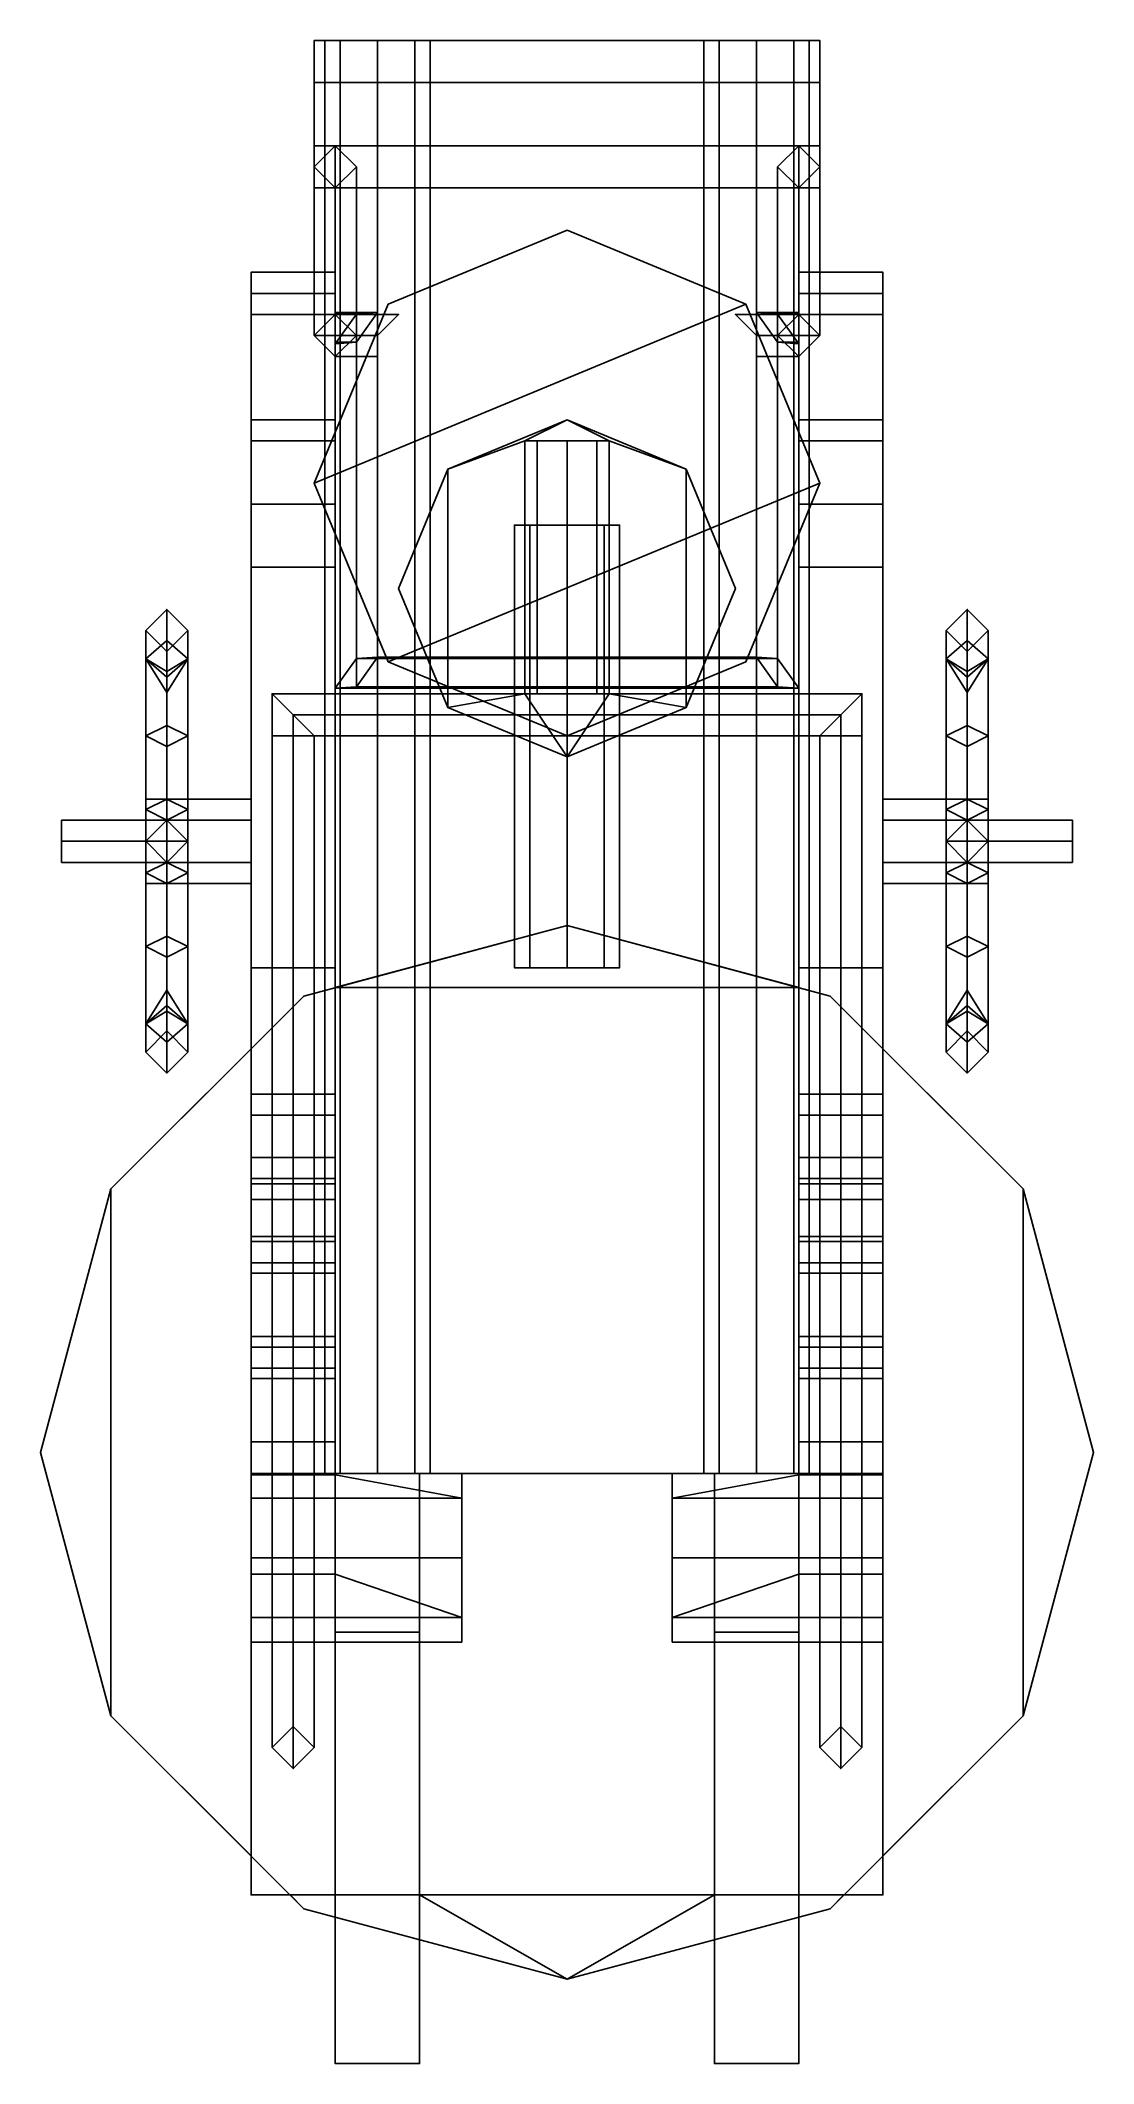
# Model space of a CAD drawing. Extents: x -0.25 to 0.25, y -0.29 to 0.67.
import ezdxf

# ---------------------------------------------------------------- set-up
doc = ezdxf.new("R2010")
doc.units = 0
doc.layers.add('TURRET', color=2, linetype='CONTINUOUS')

msp = doc.modelspace()

# ---------------------------------------------------------------- linework, layer by layer
at = {"layer": 'TURRET'}
for points in [[(-0.12, 0.62, 0.36), (-0.12, 0.6, 0.36), (-0.12, 0.65, 0.48), (-0.12, 0.67, 0.48)], [(-0.12, 0.67, 0.48), (-0.12, 0.65, 0.48), (0.12, 0.65, 0.48), (0.12, 0.67, 0.48)], [(0.12, 0.67, 0.48), (0.12, 0.62, 0.36), (-0.12, 0.62, 0.36), (-0.12, 0.67, 0.48)], [(-0.10768, 0.67, 0.12768), (-0.115, 0.67, 0.11), (-0.115, -0.01, 0.11), (-0.10768, -0.01, 0.12768)], [(-0.115, 0.67, 0.11), (-0.10768, 0.67, 0.09232), (-0.10768, -0.01, 0.09232), (-0.115, -0.01, 0.11)], [(-0.115, 0.67, 0.11), (-0.10768, 0.67, 0.12768), (-0.065, 0.67, 0.11), (-0.07232, 0.67, 0.09232)], [(-0.10768, 0.67, 0.09232), (-0.115, 0.67, 0.11), (-0.07232, 0.67, 0.09232), (-0.09, 0.67, 0.085)], [(-0.09, 0.67, 0.135), (-0.10768, 0.67, 0.12768), (-0.10768, -0.01, 0.12768), (-0.09, -0.01, 0.135)], [(-0.10768, 0.67, 0.09232), (-0.09, 0.67, 0.085), (-0.09, -0.01, 0.085), (-0.10768, -0.01, 0.09232)], [(-0.10768, 0.67, 0.12768), (-0.09, 0.67, 0.135), (-0.07232, 0.67, 0.12768), (-0.065, 0.67, 0.11)], [(-0.07232, 0.67, 0.12768), (-0.09, 0.67, 0.135), (-0.09, -0.01, 0.135), (-0.07232, -0.01, 0.12768)], [(-0.09, 0.67, 0.085), (-0.07232, 0.67, 0.09232), (-0.07232, -0.01, 0.09232), (-0.09, -0.01, 0.085)], [(-0.065, 0.67, 0.11), (-0.07232, 0.67, 0.12768), (-0.07232, -0.01, 0.12768), (-0.065, -0.01, 0.11)], [(-0.07232, 0.67, 0.09232), (-0.065, 0.67, 0.11), (-0.065, -0.01, 0.11), (-0.07232, -0.01, 0.09232)], [(0.07232, 0.67, 0.12768), (0.065, 0.67, 0.11), (0.065, -0.01, 0.11), (0.07232, -0.01, 0.12768)], [(0.065, 0.67, 0.11), (0.07232, 0.67, 0.09232), (0.07232, -0.01, 0.09232), (0.065, -0.01, 0.11)], [(0.07232, 0.67, 0.09232), (0.065, 0.67, 0.11), (0.10768, 0.67, 0.09232), (0.09, 0.67, 0.085)], [(0.065, 0.67, 0.11), (0.07232, 0.67, 0.12768), (0.115, 0.67, 0.11), (0.10768, 0.67, 0.09232)], [(0.09, 0.67, 0.135), (0.07232, 0.67, 0.12768), (0.07232, -0.01, 0.12768), (0.09, -0.01, 0.135)], [(0.07232, 0.67, 0.09232), (0.09, 0.67, 0.085), (0.09, -0.01, 0.085), (0.07232, -0.01, 0.09232)], [(0.07232, 0.67, 0.12768), (0.09, 0.67, 0.135), (0.10768, 0.67, 0.12768), (0.115, 0.67, 0.11)], [(0.10768, 0.67, 0.12768), (0.09, 0.67, 0.135), (0.09, -0.01, 0.135), (0.10768, -0.01, 0.12768)], [(0.09, 0.67, 0.085), (0.10768, 0.67, 0.09232), (0.10768, -0.01, 0.09232), (0.09, -0.01, 0.085)], [(0.115, 0.67, 0.11), (0.10768, 0.67, 0.12768), (0.10768, -0.01, 0.12768), (0.115, -0.01, 0.11)], [(0.10768, 0.67, 0.09232), (0.115, 0.67, 0.11), (0.115, -0.01, 0.11), (0.10768, -0.01, 0.09232)], [(0.12, 0.65, 0.48), (0.12, 0.6, 0.36), (0.12, 0.62, 0.36), (0.12, 0.67, 0.48)], [(-0.12, 0.65, 0.48), (-0.12, 0.6, 0.36), (0.12, 0.6, 0.36), (0.12, 0.65, 0.48)], [(0.12, 0.62, 0.36), (0.12, 0.6, 0.36), (-0.12, 0.6, 0.36), (-0.12, 0.62, 0.36)], [(-0.11, 0.54, 0.16), (-0.12, 0.53, 0.16), (-0.12, 0.61, 0.36), (-0.11, 0.62, 0.36)], [(-0.1, 0.53, 0.16), (-0.11, 0.54, 0.16), (-0.11, 0.62, 0.36), (-0.1, 0.61, 0.36)], [(0.11, 0.54, 0.16), (0.1, 0.53, 0.16), (0.1, 0.61, 0.36), (0.11, 0.62, 0.36)], [(0.12, 0.53, 0.16), (0.11, 0.54, 0.16), (0.11, 0.62, 0.36), (0.12, 0.61, 0.36)], [(-0.12, 0.53, 0.16), (-0.11, 0.52, 0.16), (-0.11, 0.6, 0.36), (-0.12, 0.61, 0.36)], [(-0.11, 0.52, 0.16), (-0.1, 0.53, 0.16), (-0.1, 0.61, 0.36), (-0.11, 0.6, 0.36)], [(0.1, 0.53, 0.16), (0.11, 0.52, 0.16), (0.11, 0.6, 0.36), (0.1, 0.61, 0.36)], [(0.11, 0.52, 0.16), (0.12, 0.53, 0.16), (0.12, 0.61, 0.36), (0.11, 0.6, 0.36)], [(0, 0.58, 0.16), (-0.08485, 0.54485, 0.16), (-0.12, 0.46, 0.16), (0.08485, 0.54485, 0.16)], [(0, 0.58, 0.14), (-0.08485, 0.54485, 0.14), (-0.08485, 0.54485, 0.16), (0, 0.58, 0.16)], [(0.08485, 0.54485, 0.14), (0, 0.58, 0.14), (0, 0.58, 0.16), (0.08485, 0.54485, 0.16)], [(-0.15, 0.56, 0.61), (-0.15, 0.56, 0.62), (-0.11, 0.56, 0.62), (-0.11, 0.56, 0.61)], [(-0.15, 0.56, 0.62), (-0.15, 0.54, 0.64), (-0.11, 0.54, 0.64), (-0.11, 0.56, 0.62)], [(-0.11, 0.56, 0.61), (-0.11, 0.55, 0.6), (-0.15, 0.55, 0.6), (-0.15, 0.56, 0.61)], [(-0.15, 0.55, 0.6), (-0.15, 0.54, 0.64), (-0.15, 0.56, 0.62), (-0.15, 0.56, 0.61)], [(-0.11, 0.56, 0.62), (-0.11, 0.54, 0.64), (-0.11, 0.55, 0.6), (-0.11, 0.56, 0.61)], [(0.11, 0.56, 0.62), (0.11, 0.54, 0.64), (0.15, 0.54, 0.64), (0.15, 0.56, 0.62)], [(0.15, 0.56, 0.61), (0.15, 0.55, 0.6), (0.11, 0.55, 0.6), (0.11, 0.56, 0.61)], [(0.11, 0.55, 0.6), (0.11, 0.54, 0.64), (0.11, 0.56, 0.62), (0.11, 0.56, 0.61)], [(0.11, 0.56, 0.61), (0.11, 0.56, 0.62), (0.15, 0.56, 0.62), (0.15, 0.56, 0.61)], [(0.15, 0.56, 0.62), (0.15, 0.54, 0.64), (0.15, 0.55, 0.6), (0.15, 0.56, 0.61)], [(-0.11, 0.55, 0.6), (-0.11, 0.49, 0.6), (-0.15, 0.49, 0.6), (-0.15, 0.55, 0.6)], [(-0.15, 0.49, 0.6), (-0.15, 0.48, 0.64), (-0.15, 0.54, 0.64), (-0.15, 0.55, 0.6)], [(-0.11, 0.54, 0.64), (-0.11, 0.48, 0.64), (-0.11, 0.49, 0.6), (-0.11, 0.55, 0.6)], [(0.15, 0.55, 0.6), (0.15, 0.49, 0.6), (0.11, 0.49, 0.6), (0.11, 0.55, 0.6)], [(0.11, 0.49, 0.6), (0.11, 0.48, 0.64), (0.11, 0.54, 0.64), (0.11, 0.55, 0.6)], [(0.15, 0.54, 0.64), (0.15, 0.48, 0.64), (0.15, 0.49, 0.6), (0.15, 0.55, 0.6)], [(-0.15, 0.54, 0.64), (-0.15, 0.48, 0.64), (-0.11, 0.48, 0.64), (-0.11, 0.54, 0.64)], [(-0.08485, 0.54485, 0.14), (-0.12, 0.46, 0.14), (-0.12, 0.46, 0.16), (-0.08485, 0.54485, 0.16)], [(0.08485, 0.54485, 0.16), (-0.12, 0.46, 0.16), (-0.08485, 0.37515, 0.16), (0.12, 0.46, 0.16)], [(-0.12, 0.53, 0.14), (-0.11, 0.54, 0.15), (-0.08, 0.54, 0.15), (-0.09, 0.53, 0.14)], [(-0.11, 0.54, 0.15), (-0.12, 0.53, 0.14), (-0.12, 0.53, 0.16), (-0.11, 0.54, 0.16)], [(-0.1, 0.54018, 0.63022), (-0.09, 0.54092, 0.6161), (-0.11, 0.54092, 0.6161), (-0.11, 0.54018, 0.63022)], [(-0.09, 0.54092, 0.6161), (-0.1, 0.5268, 0.61536), (-0.11, 0.5268, 0.61536), (-0.11, 0.54092, 0.6161)], [(-0.11, 0.36257, 0.77669), (-0.1, 0.37669, 0.77743), (-0.1, 0.54018, 0.63022), (-0.11, 0.52606, 0.62948)], [(-0.11, 0.52606, 0.62948), (-0.1, 0.54018, 0.63022), (-0.11, 0.54018, 0.63022), (-0.11, 0.52606, 0.62948)], [(-0.11, 0.54, 0.15), (-0.1, 0.53, 0.16), (-0.09, 0.53, 0.16), (-0.08, 0.54, 0.15)], [(-0.1, 0.53, 0.16), (-0.11, 0.54, 0.15), (-0.11, 0.54, 0.16), (-0.1, 0.53, 0.16)], [(-0.1, 0.37669, 0.77743), (-0.09, 0.37743, 0.76331), (-0.09, 0.54092, 0.6161), (-0.1, 0.54018, 0.63022)], [(-0.09, 0.37743, 0.76331), (-0.1, 0.36331, 0.76257), (-0.1, 0.5268, 0.61536), (-0.09, 0.54092, 0.6161)], [(0.1, 0.53, 0.16), (0.11, 0.54, 0.15), (0.08, 0.54, 0.15), (0.09, 0.53, 0.16)], [(0.11, 0.54, 0.15), (0.12, 0.53, 0.14), (0.09, 0.53, 0.14), (0.08, 0.54, 0.15)], [(0.12, 0.46, 0.14), (0.08485, 0.54485, 0.14), (0.08485, 0.54485, 0.16), (0.12, 0.46, 0.16)], [(0.1, 0.36331, 0.76257), (0.09, 0.37743, 0.76331), (0.09, 0.54092, 0.6161), (0.1, 0.5268, 0.61536)], [(0.09, 0.37743, 0.76331), (0.1, 0.37669, 0.77743), (0.1, 0.54018, 0.63022), (0.09, 0.54092, 0.6161)], [(0.1, 0.5268, 0.61536), (0.09, 0.54092, 0.6161), (0.11, 0.54092, 0.6161), (0.11, 0.5268, 0.61536)], [(0.09, 0.54092, 0.6161), (0.1, 0.54018, 0.63022), (0.11, 0.54018, 0.63022), (0.11, 0.54092, 0.6161)], [(0.1, 0.37669, 0.77743), (0.11, 0.36257, 0.77669), (0.11, 0.52606, 0.62948), (0.1, 0.54018, 0.63022)], [(0.1, 0.54018, 0.63022), (0.11, 0.52606, 0.62948), (0.11, 0.52606, 0.62948), (0.11, 0.54018, 0.63022)], [(0.11, 0.54, 0.15), (0.1, 0.53, 0.16), (0.1, 0.53, 0.16), (0.11, 0.54, 0.16)], [(0.11, 0.54, 0.64), (0.11, 0.48, 0.64), (0.15, 0.48, 0.64), (0.15, 0.54, 0.64)], [(0.12, 0.53, 0.14), (0.11, 0.54, 0.15), (0.11, 0.54, 0.16), (0.12, 0.53, 0.16)], [(-0.11, 0.52, 0.15), (-0.12, 0.53, 0.14), (-0.09, 0.53, 0.14), (-0.09, 0.52, 0.15)], [(-0.12, 0.53, 0.14), (-0.11, 0.52, 0.15), (-0.11, 0.52, 0.16), (-0.12, 0.53, 0.16)], [(-0.1, 0.53, 0.16), (-0.11, 0.52, 0.15), (-0.09, 0.52, 0.15), (-0.09, 0.53, 0.16)], [(-0.11, 0.52, 0.15), (-0.1, 0.53, 0.16), (-0.1, 0.53, 0.16), (-0.11, 0.52, 0.16)], [(0.12, 0.53, 0.14), (0.11, 0.52, 0.15), (0.09, 0.52, 0.15), (0.09, 0.53, 0.14)], [(0.11, 0.52, 0.15), (0.1, 0.53, 0.16), (0.09, 0.53, 0.16), (0.09, 0.52, 0.15)], [(0.1, 0.53, 0.16), (0.11, 0.52, 0.15), (0.11, 0.52, 0.16), (0.1, 0.53, 0.16)], [(0.11, 0.52, 0.15), (0.12, 0.53, 0.14), (0.12, 0.53, 0.16), (0.11, 0.52, 0.16)], [(-0.1, 0.36331, 0.76257), (-0.11, 0.36257, 0.77669), (-0.11, 0.52606, 0.62948), (-0.1, 0.5268, 0.61536)], [(-0.1, 0.5268, 0.61536), (-0.11, 0.52606, 0.62948), (-0.11, 0.52606, 0.62948), (-0.11, 0.5268, 0.61536)], [(0.11, 0.36257, 0.77669), (0.1, 0.36331, 0.76257), (0.1, 0.5268, 0.61536), (0.11, 0.52606, 0.62948)], [(0.11, 0.52606, 0.62948), (0.1, 0.5268, 0.61536), (0.11, 0.5268, 0.61536), (0.11, 0.52606, 0.62948)], [(-0.11, 0.49, 0.6), (-0.11, 0.45, 0.58), (-0.15, 0.45, 0.58), (-0.15, 0.49, 0.6)], [(-0.15, 0.45, 0.58), (-0.15, 0.42, 0.61), (-0.15, 0.48, 0.64), (-0.15, 0.49, 0.6)], [(-0.11, 0.48, 0.64), (-0.11, 0.42, 0.61), (-0.11, 0.45, 0.58), (-0.11, 0.49, 0.6)], [(0, 0.49, 0.85), (-0.05657, 0.46657, 0.85), (-0.05657, 0.46657, 0.87), (0, 0.49, 0.87)], [(0, 0.49, 0.87), (-0.05657, 0.46657, 0.87), (-0.02, 0.48, 0.87)], [(0, 0.49, 0.87), (-0.02, 0.48, 0.87), (0.02, 0.48, 0.87)], [(0.05657, 0.46657, 0.85), (0, 0.49, 0.85), (0, 0.49, 0.87), (0.05657, 0.46657, 0.87)], [(0.05657, 0.46657, 0.87), (0, 0.49, 0.87), (0.02, 0.48, 0.87)], [(0.15, 0.49, 0.6), (0.15, 0.45, 0.58), (0.11, 0.45, 0.58), (0.11, 0.49, 0.6)], [(0.11, 0.45, 0.58), (0.11, 0.42, 0.61), (0.11, 0.48, 0.64), (0.11, 0.49, 0.6)], [(0.15, 0.48, 0.64), (0.15, 0.42, 0.61), (0.15, 0.45, 0.58), (0.15, 0.49, 0.6)], [(-0.15, 0.48, 0.64), (-0.15, 0.42, 0.61), (-0.11, 0.42, 0.61), (-0.11, 0.48, 0.64)], [(-0.02, 0.48, 0.87), (-0.05657, 0.46657, 0.87), (-0.05657, 0.35343, 0.87), (-0.02, 0.36, 0.87)], [(-0.01414, 0.48, 0.90414), (-0.02, 0.48, 0.89), (-0.02, 0.36, 0.89), (-0.01414, 0.36, 0.90414)], [(-0.02, 0.48, 0.89), (-0.02, 0.48, 0.87), (-0.02, 0.36, 0.87), (-0.02, 0.36, 0.89)], [(0.02, 0.48, 0.89), (0.02, 0.48, 0.87), (-0.02, 0.48, 0.87), (-0.02, 0.48, 0.89)], [(0.01414, 0.48, 0.90414), (0.02, 0.48, 0.89), (-0.02, 0.48, 0.89), (-0.01414, 0.48, 0.90414)], [(0, 0.48, 0.91), (-0.01414, 0.48, 0.90414), (-0.01414, 0.36, 0.90414), (0, 0.36, 0.91)], [(0, 0.48, 0.91), (0.01414, 0.48, 0.90414), (-0.01414, 0.48, 0.90414), (0, 0.48, 0.91)], [(0.01414, 0.48, 0.90414), (0, 0.48, 0.91), (0, 0.36, 0.91), (0.01414, 0.36, 0.90414)], [(0.02, 0.48, 0.89), (0.01414, 0.48, 0.90414), (0.01414, 0.36, 0.90414), (0.02, 0.36, 0.89)], [(0.02, 0.48, 0.87), (0.02, 0.48, 0.89), (0.02, 0.36, 0.89), (0.02, 0.36, 0.87)], [(0.05657, 0.46657, 0.87), (0.02, 0.48, 0.87), (0.02, 0.36, 0.87), (0.05657, 0.35343, 0.87)], [(0.11, 0.48, 0.64), (0.11, 0.42, 0.61), (0.15, 0.42, 0.61), (0.15, 0.48, 0.64)], [(-0.05657, 0.46657, 0.85), (-0.08, 0.41, 0.85), (-0.08, 0.41, 0.87), (-0.05657, 0.46657, 0.87)], [(-0.05657, 0.46657, 0.87), (-0.08, 0.41, 0.87), (-0.05657, 0.35343, 0.87)], [(0.08, 0.41, 0.85), (0.05657, 0.46657, 0.85), (0.05657, 0.46657, 0.87), (0.08, 0.41, 0.87)], [(0.05657, 0.35343, 0.87), (0.08, 0.41, 0.87), (0.05657, 0.46657, 0.87)], [(-0.12, 0.46, 0.14), (-0.08485, 0.37515, 0.14), (-0.08485, 0.37515, 0.16), (-0.12, 0.46, 0.16)], [(0.12, 0.46, 0.16), (-0.08485, 0.37515, 0.16), (0, 0.34, 0.16), (0.08485, 0.37515, 0.16)], [(0.08485, 0.37515, 0.14), (0.12, 0.46, 0.14), (0.12, 0.46, 0.16), (0.08485, 0.37515, 0.16)], [(-0.15, 0.12, 0.18), (-0.15, 0.16, 0.29268), (-0.15, 0.45, 0.58)], [(-0.11, 0.45, 0.58), (-0.11, 0.12, 0.18), (-0.15, 0.12, 0.18), (-0.15, 0.45, 0.58)], [(-0.15, 0.16, 0.29268), (-0.15, 0.17, 0.31), (-0.15, 0.45, 0.58)], [(-0.15, 0.17, 0.31), (-0.15, 0.16, 0.32732), (-0.15, 0.45, 0.58)], [(-0.15, 0.45, 0.58), (-0.15, 0.16, 0.32732), (-0.15, 0.42, 0.61)], [(-0.11, 0.45, 0.58), (-0.11, 0.16, 0.29268), (-0.11, 0.12, 0.18), (-0.11, 0.45, 0.58)], [(-0.11, 0.45, 0.58), (-0.11, 0.17, 0.31), (-0.11, 0.16, 0.29268), (-0.11, 0.45, 0.58)], [(-0.11, 0.45, 0.58), (-0.11, 0.16, 0.32732), (-0.11, 0.17, 0.31), (-0.11, 0.45, 0.58)], [(-0.11, 0.42, 0.61), (-0.11, 0.16, 0.32732), (-0.11, 0.45, 0.58), (-0.11, 0.42, 0.61)], [(0.15, 0.45, 0.58), (0.15, 0.12, 0.18), (0.11, 0.12, 0.18), (0.11, 0.45, 0.58)], [(0.11, 0.12, 0.18), (0.11, 0.16, 0.29268), (0.11, 0.45, 0.58)], [(0.11, 0.16, 0.29268), (0.11, 0.17, 0.31), (0.11, 0.45, 0.58)], [(0.11, 0.17, 0.31), (0.11, 0.16, 0.32732), (0.11, 0.45, 0.58)], [(0.11, 0.45, 0.58), (0.11, 0.16, 0.32732), (0.11, 0.42, 0.61)], [(0.15, 0.45, 0.58), (0.15, 0.16, 0.29268), (0.15, 0.12, 0.18), (0.15, 0.45, 0.58)], [(0.15, 0.45, 0.58), (0.15, 0.17, 0.31), (0.15, 0.16, 0.29268), (0.15, 0.45, 0.58)], [(0.15, 0.45, 0.58), (0.15, 0.16, 0.32732), (0.15, 0.17, 0.31), (0.15, 0.45, 0.58)], [(0.15, 0.42, 0.61), (0.15, 0.16, 0.32732), (0.15, 0.45, 0.58), (0.15, 0.42, 0.61)], [(-0.01768, 0.44, 0.81768), (-0.025, 0.44, 0.8), (-0.025, 0.23, 0.8), (-0.01768, 0.23, 0.81768)], [(-0.025, 0.44, 0.8), (-0.01768, 0.44, 0.78232), (-0.01768, 0.23, 0.78232), (-0.025, 0.23, 0.8)], [(0, 0.44, 0.775), (-0.01768, 0.44, 0.78232), (-0.025, 0.44, 0.8), (0.01768, 0.44, 0.78232)], [(0.01768, 0.44, 0.78232), (-0.025, 0.44, 0.8), (-0.01768, 0.44, 0.81768), (0.025, 0.44, 0.8)], [(0, 0.44, 0.825), (-0.01768, 0.44, 0.81768), (-0.01768, 0.23, 0.81768), (0, 0.23, 0.825)], [(-0.01768, 0.44, 0.78232), (0, 0.44, 0.775), (0, 0.23, 0.775), (-0.01768, 0.23, 0.78232)], [(0.025, 0.44, 0.8), (-0.01768, 0.44, 0.81768), (0, 0.44, 0.825), (0.01768, 0.44, 0.81768)], [(0.01768, 0.44, 0.81768), (0, 0.44, 0.825), (0, 0.23, 0.825), (0.01768, 0.23, 0.81768)], [(0, 0.44, 0.775), (0.01768, 0.44, 0.78232), (0.01768, 0.23, 0.78232), (0, 0.23, 0.775)], [(0.025, 0.44, 0.8), (0.01768, 0.44, 0.81768), (0.01768, 0.23, 0.81768), (0.025, 0.23, 0.8)], [(0.01768, 0.44, 0.78232), (0.025, 0.44, 0.8), (0.025, 0.23, 0.8), (0.01768, 0.23, 0.78232)], [(-0.15, 0.1025, 0.30165), (-0.15, 0.055, 0.26598), (-0.15, 0.42, 0.61)], [(-0.15, 0.055, 0.26598), (-0.15, -0.21, 0.1), (-0.15, 0.42, 0.61)], [(-0.15, 0.42, 0.61), (-0.15, -0.01059, 0.26143), (-0.11, -0.01059, 0.26143), (-0.11, 0.42, 0.61)], [(-0.15, 0.14, 0.32732), (-0.15, 0.1025, 0.30165), (-0.15, 0.42, 0.61)], [(-0.15, 0.16, 0.32732), (-0.15, 0.14, 0.32732), (-0.15, 0.42, 0.61)], [(-0.11, 0.42, 0.61), (-0.11, 0.055, 0.26598), (-0.11, 0.1025, 0.30165), (-0.11, 0.42, 0.61)], [(-0.11, 0.42, 0.61), (-0.11, -0.21, 0.1), (-0.11, 0.055, 0.26598), (-0.11, 0.42, 0.61)], [(-0.11, 0.42, 0.61), (-0.11, 0.1025, 0.30165), (-0.11, 0.14, 0.32732), (-0.11, 0.42, 0.61)], [(-0.11, 0.42, 0.61), (-0.11, 0.14, 0.32732), (-0.11, 0.16, 0.32732), (-0.11, 0.42, 0.61)], [(0.11, 0.42, 0.61), (0.11, -0.21, 0.1), (0.15, -0.21, 0.1), (0.15, 0.42, 0.61)], [(0.11, 0.055, 0.26598), (0.11, -0.21, 0.1), (0.11, 0.42, 0.61)], [(0.11, 0.1025, 0.30165), (0.11, 0.055, 0.26598), (0.11, 0.42, 0.61)], [(0.11, 0.14, 0.32732), (0.11, 0.1025, 0.30165), (0.11, 0.42, 0.61)], [(0.11, 0.16, 0.32732), (0.11, 0.14, 0.32732), (0.11, 0.42, 0.61)], [(0.11, 0.42, 0.61), (0.11, -0.01059, 0.26143), (0.15, -0.01059, 0.26143), (0.15, 0.42, 0.61)], [(0.15, 0.42, 0.61), (0.15, -0.21, 0.1), (0.15, 0.055, 0.26598), (0.15, 0.42, 0.61)], [(0.15, 0.42, 0.61), (0.15, 0.055, 0.26598), (0.15, 0.1025, 0.30165), (0.15, 0.42, 0.61)], [(0.15, 0.42, 0.61), (0.15, 0.1025, 0.30165), (0.15, 0.14, 0.32732), (0.15, 0.42, 0.61)], [(0.15, 0.42, 0.61), (0.15, 0.14, 0.32732), (0.15, 0.16, 0.32732), (0.15, 0.42, 0.61)], [(-0.08, 0.41, 0.85), (-0.05657, 0.35343, 0.85), (-0.05657, 0.35343, 0.87), (-0.08, 0.41, 0.87)], [(0.05657, 0.35343, 0.85), (0.08, 0.41, 0.85), (0.08, 0.41, 0.87), (0.05657, 0.35343, 0.87)], [(-0.2, 0.39, 0.44), (-0.19, 0.4, 0.44), (-0.19, 0.38526, 0.385), (-0.2, 0.3766, 0.39)], [(-0.2, 0.3766, 0.49), (-0.19, 0.38526, 0.495), (-0.19, 0.4, 0.44), (-0.2, 0.39, 0.44)], [(-0.19, 0.4, 0.44), (-0.18, 0.39, 0.44), (-0.18, 0.3766, 0.39), (-0.19, 0.38526, 0.385)], [(-0.19, 0.38526, 0.495), (-0.18, 0.3766, 0.49), (-0.18, 0.39, 0.44), (-0.19, 0.4, 0.44)], [(0.19, 0.4, 0.44), (0.18, 0.39, 0.44), (0.18, 0.3766, 0.49), (0.19, 0.38526, 0.495)], [(0.19, 0.38526, 0.385), (0.18, 0.3766, 0.39), (0.18, 0.39, 0.44), (0.19, 0.4, 0.44)], [(0.2, 0.39, 0.44), (0.19, 0.4, 0.44), (0.19, 0.38526, 0.495), (0.2, 0.3766, 0.49)], [(0.2, 0.3766, 0.39), (0.19, 0.38526, 0.385), (0.19, 0.4, 0.44), (0.2, 0.39, 0.44)], [(-0.19, 0.37062, 0.475), (-0.2, 0.3766, 0.49), (-0.2, 0.39, 0.44), (-0.19, 0.38, 0.44)], [(-0.19, 0.38, 0.44), (-0.2, 0.39, 0.44), (-0.2, 0.3766, 0.39), (-0.19, 0.36794, 0.395)], [(-0.2, 0.34, 0.5266), (-0.19, 0.345, 0.53526), (-0.19, 0.38526, 0.495), (-0.2, 0.3766, 0.49)], [(-0.2, 0.3766, 0.39), (-0.19, 0.38526, 0.385), (-0.19, 0.345, 0.34474), (-0.2, 0.34, 0.3534)], [(-0.18, 0.3766, 0.49), (-0.19, 0.37062, 0.475), (-0.19, 0.38, 0.44), (-0.18, 0.39, 0.44)], [(-0.18, 0.39, 0.44), (-0.19, 0.38, 0.44), (-0.19, 0.36794, 0.395), (-0.18, 0.3766, 0.39)], [(-0.19, 0.345, 0.53526), (-0.18, 0.34, 0.5266), (-0.18, 0.3766, 0.49), (-0.19, 0.38526, 0.495)], [(-0.19, 0.38526, 0.385), (-0.18, 0.3766, 0.39), (-0.18, 0.34, 0.3534), (-0.19, 0.345, 0.34474)], [(0.18, 0.3766, 0.39), (0.19, 0.37062, 0.405), (0.19, 0.38, 0.44), (0.18, 0.39, 0.44)], [(0.18, 0.39, 0.44), (0.19, 0.38, 0.44), (0.19, 0.36794, 0.485), (0.18, 0.3766, 0.49)], [(0.19, 0.38526, 0.495), (0.18, 0.3766, 0.49), (0.18, 0.34, 0.5266), (0.19, 0.345, 0.53526)], [(0.19, 0.345, 0.34474), (0.18, 0.34, 0.3534), (0.18, 0.3766, 0.39), (0.19, 0.38526, 0.385)], [(0.19, 0.37062, 0.405), (0.2, 0.3766, 0.39), (0.2, 0.39, 0.44), (0.19, 0.38, 0.44)], [(0.19, 0.38, 0.44), (0.2, 0.39, 0.44), (0.2, 0.3766, 0.49), (0.19, 0.36794, 0.485)], [(0.2, 0.3766, 0.49), (0.19, 0.38526, 0.495), (0.19, 0.345, 0.53526), (0.2, 0.34, 0.5266)], [(0.2, 0.34, 0.3534), (0.19, 0.345, 0.34474), (0.19, 0.38526, 0.385), (0.2, 0.3766, 0.39)], [(-0.19, 0.335, 0.51794), (-0.2, 0.34, 0.5266), (-0.2, 0.3766, 0.49), (-0.19, 0.36062, 0.49232)], [(-0.19, 0.36794, 0.395), (-0.2, 0.3766, 0.39), (-0.2, 0.34, 0.3534), (-0.19, 0.335, 0.36206)], [(-0.2, 0.305, 0.44866), (-0.19, 0.3, 0.45732), (-0.19, 0.36062, 0.49232), (-0.2, 0.3766, 0.49)], [(-0.19, 0.31, 0.44), (-0.2, 0.305, 0.44866), (-0.2, 0.3766, 0.49), (-0.19, 0.37062, 0.475)], [(-0.18, 0.34, 0.5266), (-0.19, 0.335, 0.51794), (-0.19, 0.36062, 0.49232), (-0.18, 0.3766, 0.49)], [(-0.18, 0.3766, 0.39), (-0.19, 0.36794, 0.395), (-0.19, 0.335, 0.36206), (-0.18, 0.34, 0.3534)], [(-0.19, 0.3, 0.45732), (-0.18, 0.305, 0.44866), (-0.18, 0.3766, 0.49), (-0.19, 0.36062, 0.49232)], [(-0.18, 0.305, 0.44866), (-0.19, 0.31, 0.44), (-0.19, 0.37062, 0.475), (-0.18, 0.3766, 0.49)], [(0.11, 0.36257, 0.77669), (0.1, 0.37669, 0.77743), (-0.1, 0.37669, 0.77743), (-0.11, 0.36257, 0.77669)], [(0.1, 0.37669, 0.77743), (0.09, 0.37743, 0.76331), (-0.09, 0.37743, 0.76331), (-0.1, 0.37669, 0.77743)], [(0.09, 0.37743, 0.76331), (0.1, 0.36331, 0.76257), (-0.1, 0.36331, 0.76257), (-0.09, 0.37743, 0.76331)], [(-0.08485, 0.37515, 0.14), (0, 0.34, 0.14), (0, 0.34, 0.16), (-0.08485, 0.37515, 0.16)], [(0, 0.34, 0.14), (0.08485, 0.37515, 0.14), (0.08485, 0.37515, 0.16), (0, 0.34, 0.16)], [(0.18, 0.3766, 0.49), (0.19, 0.36794, 0.485), (0.19, 0.335, 0.51794), (0.18, 0.34, 0.5266)], [(0.18, 0.34, 0.3534), (0.19, 0.335, 0.36206), (0.19, 0.36062, 0.38768), (0.18, 0.3766, 0.39)], [(0.19, 0.3, 0.42268), (0.18, 0.305, 0.43134), (0.18, 0.3766, 0.39), (0.19, 0.36062, 0.38768)], [(0.18, 0.305, 0.43134), (0.19, 0.31, 0.44), (0.19, 0.37062, 0.405), (0.18, 0.3766, 0.39)], [(0.19, 0.36794, 0.485), (0.2, 0.3766, 0.49), (0.2, 0.34, 0.5266), (0.19, 0.335, 0.51794)], [(0.19, 0.335, 0.36206), (0.2, 0.34, 0.3534), (0.2, 0.3766, 0.39), (0.19, 0.36062, 0.38768)], [(0.2, 0.305, 0.43134), (0.19, 0.3, 0.42268), (0.19, 0.36062, 0.38768), (0.2, 0.3766, 0.39)], [(0.19, 0.31, 0.44), (0.2, 0.305, 0.43134), (0.2, 0.3766, 0.39), (0.19, 0.37062, 0.405)], [(0.14, 0.36, 0.77), (0.13, 0.35, 0.76), (-0.13, 0.35, 0.76), (-0.14, 0.36, 0.77)], [(0.13, 0.35, 0.78), (0.14, 0.36, 0.77), (-0.14, 0.36, 0.77), (-0.13, 0.35, 0.78)], [(-0.13, 0.34, 0.76), (-0.14, 0.34, 0.77), (-0.14, 0.36, 0.77), (-0.13, 0.35, 0.76)], [(-0.14, 0.34, 0.77), (-0.13, 0.34, 0.78), (-0.13, 0.35, 0.78), (-0.14, 0.36, 0.77)], [(0.1, 0.36331, 0.76257), (0.11, 0.36257, 0.77669), (-0.11, 0.36257, 0.77669), (-0.1, 0.36331, 0.76257)], [(-0.05657, 0.35343, 0.87), (0, 0.33, 0.87), (-0.02, 0.36, 0.87)], [(-0.01414, 0.36, 0.90414), (-0.02, 0.36, 0.89), (0.02, 0.36, 0.89), (0.01414, 0.36, 0.90414)], [(-0.02, 0.36, 0.89), (-0.02, 0.36, 0.87), (0.02, 0.36, 0.87), (0.02, 0.36, 0.89)], [(-0.02, 0.36, 0.87), (0, 0.33, 0.87), (0.02, 0.36, 0.87)], [(0, 0.36, 0.91), (-0.01414, 0.36, 0.90414), (0.01414, 0.36, 0.90414), (0, 0.36, 0.91)], [(0, 0.33, 0.87), (0.05657, 0.35343, 0.87), (0.02, 0.36, 0.87)], [(0.14, 0.34, 0.77), (0.13, 0.34, 0.76), (0.13, 0.35, 0.76), (0.14, 0.36, 0.77)], [(0.13, 0.34, 0.78), (0.14, 0.34, 0.77), (0.14, 0.36, 0.77), (0.13, 0.35, 0.78)], [(0.13, 0.35, 0.76), (0.12, 0.34, 0.77), (-0.12, 0.34, 0.77), (-0.13, 0.35, 0.76)], [(0.12, 0.34, 0.77), (0.13, 0.35, 0.78), (-0.13, 0.35, 0.78), (-0.12, 0.34, 0.77)], [(-0.12, 0.34, 0.77), (-0.13, 0.34, 0.76), (-0.13, 0.35, 0.76), (-0.12, 0.34, 0.77)], [(-0.13, 0.34, 0.78), (-0.12, 0.34, 0.77), (-0.12, 0.34, 0.77), (-0.13, 0.35, 0.78)], [(-0.05657, 0.35343, 0.85), (0, 0.33, 0.85), (0, 0.33, 0.87), (-0.05657, 0.35343, 0.87)], [(0, 0.33, 0.85), (0.05657, 0.35343, 0.85), (0.05657, 0.35343, 0.87), (0, 0.33, 0.87)], [(0.13, 0.34, 0.76), (0.12, 0.34, 0.77), (0.12, 0.34, 0.77), (0.13, 0.35, 0.76)], [(0.12, 0.34, 0.77), (0.13, 0.34, 0.78), (0.13, 0.35, 0.78), (0.12, 0.34, 0.77)], [(-0.2, 0.29, 0.54), (-0.19, 0.29, 0.55), (-0.19, 0.345, 0.53526), (-0.2, 0.34, 0.5266)], [(-0.2, 0.34, 0.3534), (-0.19, 0.345, 0.34474), (-0.19, 0.29, 0.33), (-0.2, 0.29, 0.34)], [(-0.19, 0.29, 0.53), (-0.2, 0.29, 0.54), (-0.2, 0.34, 0.5266), (-0.19, 0.335, 0.51794)], [(-0.19, 0.335, 0.36206), (-0.2, 0.34, 0.3534), (-0.2, 0.29, 0.34), (-0.19, 0.3, 0.35268)], [(-0.19, 0.29, 0.55), (-0.18, 0.29, 0.54), (-0.18, 0.34, 0.5266), (-0.19, 0.345, 0.53526)], [(-0.19, 0.345, 0.34474), (-0.18, 0.34, 0.3534), (-0.18, 0.29, 0.34), (-0.19, 0.29, 0.33)], [(-0.18, 0.29, 0.54), (-0.19, 0.29, 0.53), (-0.19, 0.335, 0.51794), (-0.18, 0.34, 0.5266)], [(-0.18, 0.34, 0.3534), (-0.19, 0.335, 0.36206), (-0.19, 0.3, 0.35268), (-0.18, 0.29, 0.34)], [(-0.13, -0.13, 0.45306), (-0.14, -0.14, 0.45653), (-0.14, 0.34, 0.77), (-0.13, 0.34, 0.76)], [(-0.14, -0.14, 0.45653), (-0.13, -0.15, 0.46), (-0.13, 0.34, 0.78), (-0.14, 0.34, 0.77)], [(-0.12, -0.14, 0.45653), (-0.13, -0.13, 0.45306), (-0.13, 0.34, 0.76), (-0.12, 0.34, 0.77)], [(-0.13, -0.15, 0.46), (-0.12, -0.14, 0.45653), (-0.12, 0.34, 0.77), (-0.13, 0.34, 0.78)], [(0.13, -0.13, 0.45306), (0.12, -0.14, 0.45653), (0.12, 0.34, 0.77), (0.13, 0.34, 0.76)], [(0.12, -0.14, 0.45653), (0.13, -0.15, 0.46), (0.13, 0.34, 0.78), (0.12, 0.34, 0.77)], [(0.14, -0.14, 0.45653), (0.13, -0.13, 0.45306), (0.13, 0.34, 0.76), (0.14, 0.34, 0.77)], [(0.13, -0.15, 0.46), (0.14, -0.14, 0.45653), (0.14, 0.34, 0.77), (0.13, 0.34, 0.78)], [(0.19, 0.345, 0.53526), (0.18, 0.34, 0.5266), (0.18, 0.29, 0.54), (0.19, 0.29, 0.55)], [(0.19, 0.29, 0.33), (0.18, 0.29, 0.34), (0.18, 0.34, 0.3534), (0.19, 0.345, 0.34474)], [(0.18, 0.34, 0.5266), (0.19, 0.335, 0.51794), (0.19, 0.3, 0.52732), (0.18, 0.29, 0.54)], [(0.18, 0.29, 0.34), (0.19, 0.29, 0.35), (0.19, 0.335, 0.36206), (0.18, 0.34, 0.3534)], [(0.2, 0.34, 0.5266), (0.19, 0.345, 0.53526), (0.19, 0.29, 0.55), (0.2, 0.29, 0.54)], [(0.2, 0.29, 0.34), (0.19, 0.29, 0.33), (0.19, 0.345, 0.34474), (0.2, 0.34, 0.3534)], [(0.19, 0.335, 0.51794), (0.2, 0.34, 0.5266), (0.2, 0.29, 0.54), (0.19, 0.3, 0.52732)], [(0.19, 0.29, 0.35), (0.2, 0.29, 0.34), (0.2, 0.34, 0.3534), (0.19, 0.335, 0.36206)], [(-0.2, 0.3, 0.42268), (-0.2, 0.31, 0.44), (-0.15, 0.31, 0.44), (-0.15, 0.3, 0.42268)], [(-0.2, 0.31, 0.44), (-0.2, 0.3, 0.45732), (-0.15, 0.3, 0.45732), (-0.15, 0.31, 0.44)], [(-0.2, 0.28, 0.42268), (-0.2, 0.3, 0.45732), (-0.2, 0.31, 0.44), (-0.2, 0.3, 0.42268)], [(0.2, 0.3, 0.45732), (0.2, 0.31, 0.44), (0.15, 0.31, 0.44), (0.15, 0.3, 0.45732)], [(0.2, 0.31, 0.44), (0.2, 0.3, 0.42268), (0.15, 0.3, 0.42268), (0.15, 0.31, 0.44)], [(0.2, 0.28, 0.45732), (0.2, 0.3, 0.42268), (0.2, 0.31, 0.44), (0.2, 0.3, 0.45732)], [(-0.24, 0.3, 0.34), (-0.24, 0.29, 0.33), (-0.24, 0.28, 0.34), (-0.24, 0.29, 0.35)], [(-0.24, 0.3, 0.34), (-0.24, 0.29, 0.35), (-0.2, 0.29, 0.35), (-0.19, 0.3, 0.34)], [(-0.24, 0.29, 0.33), (-0.24, 0.3, 0.34), (-0.19, 0.3, 0.34), (-0.19, 0.29, 0.33)], [(-0.2, 0.28, 0.42268), (-0.2, 0.3, 0.42268), (-0.15, 0.3, 0.42268), (-0.15, 0.28, 0.42268)], [(-0.2, 0.3, 0.45732), (-0.2, 0.28, 0.45732), (-0.15, 0.28, 0.45732), (-0.15, 0.3, 0.45732)], [(-0.2, 0.27, 0.44), (-0.2, 0.28, 0.45732), (-0.2, 0.3, 0.45732), (-0.2, 0.28, 0.42268)], [(-0.2, 0.29, 0.42268), (-0.19, 0.3, 0.42268), (-0.19, 0.3, 0.35268), (-0.2, 0.29, 0.34)], [(-0.19, 0.3, 0.42268), (-0.18, 0.29, 0.42268), (-0.18, 0.29, 0.34), (-0.19, 0.3, 0.35268)], [(0.2, 0.28, 0.45732), (0.2, 0.3, 0.45732), (0.15, 0.3, 0.45732), (0.15, 0.28, 0.45732)], [(0.2, 0.3, 0.42268), (0.2, 0.28, 0.42268), (0.15, 0.28, 0.42268), (0.15, 0.3, 0.42268)], [(0.19, 0.3, 0.45732), (0.18, 0.29, 0.45732), (0.18, 0.29, 0.54), (0.19, 0.3, 0.52732)], [(0.24, 0.29, 0.55), (0.24, 0.3, 0.54), (0.19, 0.3, 0.54), (0.19, 0.29, 0.55)], [(0.24, 0.3, 0.54), (0.24, 0.29, 0.53), (0.2, 0.29, 0.53), (0.19, 0.3, 0.54)], [(0.2, 0.29, 0.45732), (0.19, 0.3, 0.45732), (0.19, 0.3, 0.52732), (0.2, 0.29, 0.54)], [(0.2, 0.27, 0.44), (0.2, 0.28, 0.42268), (0.2, 0.3, 0.42268), (0.2, 0.28, 0.45732)], [(0.24, 0.3, 0.54), (0.24, 0.29, 0.55), (0.24, 0.28, 0.54), (0.24, 0.29, 0.53)], [(-0.24, 0.29, 0.35), (-0.24, 0.28, 0.34), (-0.19, 0.28, 0.34), (-0.2, 0.29, 0.35)], [(-0.24, 0.28, 0.34), (-0.24, 0.29, 0.33), (-0.19, 0.29, 0.33), (-0.19, 0.28, 0.34)], [(-0.19, 0.245, 0.51794), (-0.2, 0.24, 0.5266), (-0.2, 0.29, 0.54), (-0.19, 0.29, 0.53)], [(-0.2, 0.24, 0.5266), (-0.19, 0.235, 0.53526), (-0.19, 0.29, 0.55), (-0.2, 0.29, 0.54)], [(-0.2, 0.29, 0.34), (-0.19, 0.29, 0.33), (-0.19, 0.235, 0.34474), (-0.2, 0.24, 0.3534)], [(-0.19, 0.28, 0.35268), (-0.2, 0.29, 0.34), (-0.2, 0.24, 0.3534), (-0.19, 0.245, 0.36206)], [(-0.19, 0.28, 0.42268), (-0.2, 0.29, 0.42268), (-0.2, 0.29, 0.34), (-0.19, 0.28, 0.35268)], [(-0.18, 0.24, 0.5266), (-0.19, 0.245, 0.51794), (-0.19, 0.29, 0.53), (-0.18, 0.29, 0.54)], [(-0.19, 0.235, 0.53526), (-0.18, 0.24, 0.5266), (-0.18, 0.29, 0.54), (-0.19, 0.29, 0.55)], [(-0.19, 0.29, 0.33), (-0.18, 0.29, 0.34), (-0.18, 0.24, 0.3534), (-0.19, 0.235, 0.34474)], [(-0.18, 0.29, 0.34), (-0.19, 0.28, 0.35268), (-0.19, 0.245, 0.36206), (-0.18, 0.24, 0.3534)], [(-0.18, 0.29, 0.42268), (-0.19, 0.28, 0.42268), (-0.19, 0.28, 0.35268), (-0.18, 0.29, 0.34)], [(0.18, 0.29, 0.54), (0.19, 0.28, 0.52732), (0.19, 0.245, 0.51794), (0.18, 0.24, 0.5266)], [(0.19, 0.29, 0.55), (0.18, 0.29, 0.54), (0.18, 0.24, 0.5266), (0.19, 0.235, 0.53526)], [(0.19, 0.235, 0.34474), (0.18, 0.24, 0.3534), (0.18, 0.29, 0.34), (0.19, 0.29, 0.33)], [(0.18, 0.24, 0.3534), (0.19, 0.245, 0.36206), (0.19, 0.29, 0.35), (0.18, 0.29, 0.34)], [(0.18, 0.29, 0.45732), (0.19, 0.28, 0.45732), (0.19, 0.28, 0.52732), (0.18, 0.29, 0.54)], [(0.19, 0.28, 0.52732), (0.2, 0.29, 0.54), (0.2, 0.24, 0.5266), (0.19, 0.245, 0.51794)], [(0.2, 0.29, 0.54), (0.19, 0.29, 0.55), (0.19, 0.235, 0.53526), (0.2, 0.24, 0.5266)], [(0.2, 0.24, 0.3534), (0.19, 0.235, 0.34474), (0.19, 0.29, 0.33), (0.2, 0.29, 0.34)], [(0.19, 0.245, 0.36206), (0.2, 0.24, 0.3534), (0.2, 0.29, 0.34), (0.19, 0.29, 0.35)], [(0.24, 0.28, 0.54), (0.24, 0.29, 0.55), (0.19, 0.29, 0.55), (0.19, 0.28, 0.54)], [(0.24, 0.29, 0.53), (0.24, 0.28, 0.54), (0.19, 0.28, 0.54), (0.2, 0.29, 0.53)], [(0.19, 0.28, 0.45732), (0.2, 0.29, 0.45732), (0.2, 0.29, 0.54), (0.19, 0.28, 0.52732)], [(-0.2, 0.27, 0.44), (-0.2, 0.28, 0.42268), (-0.15, 0.28, 0.42268), (-0.15, 0.27, 0.44)], [(-0.2, 0.28, 0.45732), (-0.2, 0.27, 0.44), (-0.15, 0.27, 0.44), (-0.15, 0.28, 0.45732)], [(-0.19, 0.28, 0.45732), (-0.2, 0.275, 0.44866), (-0.2, 0.2034, 0.49), (-0.19, 0.21938, 0.49232)], [(-0.18, 0.275, 0.44866), (-0.19, 0.28, 0.45732), (-0.19, 0.21938, 0.49232), (-0.18, 0.2034, 0.49)], [(0.2, 0.27, 0.44), (0.2, 0.28, 0.45732), (0.15, 0.28, 0.45732), (0.15, 0.27, 0.44)], [(0.2, 0.28, 0.42268), (0.2, 0.27, 0.44), (0.15, 0.27, 0.44), (0.15, 0.28, 0.42268)], [(0.18, 0.275, 0.43134), (0.19, 0.28, 0.42268), (0.19, 0.21938, 0.38768), (0.18, 0.2034, 0.39)], [(0.19, 0.28, 0.42268), (0.2, 0.275, 0.43134), (0.2, 0.2034, 0.39), (0.19, 0.21938, 0.38768)], [(-0.2, 0.275, 0.44866), (-0.19, 0.27, 0.44), (-0.19, 0.20938, 0.475), (-0.2, 0.2034, 0.49)], [(-0.19, 0.27, 0.44), (-0.18, 0.275, 0.44866), (-0.18, 0.2034, 0.49), (-0.19, 0.20938, 0.475)], [(0.19, 0.27, 0.44), (0.18, 0.275, 0.43134), (0.18, 0.2034, 0.39), (0.19, 0.20938, 0.405)], [(0.2, 0.275, 0.43134), (0.19, 0.27, 0.44), (0.19, 0.20938, 0.405), (0.2, 0.2034, 0.39)], [(0, 0.25), (-0.125, 0.21651), (-0.125, 0.21651, 0.05), (0, 0.25, 0.05)], [(0.11, 0.22053, 0.05), (0, 0.25, 0.05), (-0.11, 0.22053, 0.05), (0.11, 0.22053, 0.05)], [(0.125, 0.21651), (0, 0.25), (0, 0.25, 0.05), (0.125, 0.21651, 0.05)], [(-0.19, 0.21938, 0.49232), (-0.2, 0.2034, 0.49), (-0.2, 0.24, 0.5266), (-0.19, 0.245, 0.51794)], [(-0.19, 0.245, 0.36206), (-0.2, 0.24, 0.3534), (-0.2, 0.2034, 0.39), (-0.19, 0.21206, 0.395)], [(-0.2, 0.2034, 0.49), (-0.19, 0.19474, 0.495), (-0.19, 0.235, 0.53526), (-0.2, 0.24, 0.5266)], [(-0.18, 0.2034, 0.49), (-0.19, 0.21938, 0.49232), (-0.19, 0.245, 0.51794), (-0.18, 0.24, 0.5266)], [(-0.18, 0.24, 0.3534), (-0.19, 0.245, 0.36206), (-0.19, 0.21206, 0.395), (-0.18, 0.2034, 0.39)], [(-0.19, 0.19474, 0.495), (-0.18, 0.2034, 0.49), (-0.18, 0.24, 0.5266), (-0.19, 0.235, 0.53526)], [(0.18, 0.24, 0.5266), (0.19, 0.245, 0.51794), (0.19, 0.21206, 0.485), (0.18, 0.2034, 0.49)], [(0.18, 0.2034, 0.39), (0.19, 0.21938, 0.38768), (0.19, 0.245, 0.36206), (0.18, 0.24, 0.3534)], [(0.19, 0.19474, 0.385), (0.18, 0.2034, 0.39), (0.18, 0.24, 0.3534), (0.19, 0.235, 0.34474)], [(0.19, 0.245, 0.51794), (0.2, 0.24, 0.5266), (0.2, 0.2034, 0.49), (0.19, 0.21206, 0.485)], [(0.19, 0.21938, 0.38768), (0.2, 0.2034, 0.39), (0.2, 0.24, 0.3534), (0.19, 0.245, 0.36206)], [(0.2, 0.2034, 0.39), (0.19, 0.19474, 0.385), (0.19, 0.235, 0.34474), (0.2, 0.24, 0.3534)], [(-0.2, 0.24, 0.3534), (-0.19, 0.235, 0.34474), (-0.19, 0.19474, 0.385), (-0.2, 0.2034, 0.39)], [(-0.19, 0.235, 0.34474), (-0.18, 0.24, 0.3534), (-0.18, 0.2034, 0.39), (-0.19, 0.19474, 0.385)], [(0.19, 0.235, 0.53526), (0.18, 0.24, 0.5266), (0.18, 0.2034, 0.49), (0.19, 0.19474, 0.495)], [(0.2, 0.24, 0.5266), (0.19, 0.235, 0.53526), (0.19, 0.19474, 0.495), (0.2, 0.2034, 0.49)], [(-0.11, 0.12, 0.18), (-0.11, 0.23, 0.05), (-0.15, 0.23, 0.05), (-0.15, 0.12, 0.18)], [(-0.15, 0.23, 0.05), (-0.15, -0.21, 0.05), (-0.15, -0.21, 0.1), (-0.15, 0.12, 0.18)], [(-0.11, -0.21, 0.1), (-0.11, -0.21, 0.05), (-0.11, 0.23, 0.05), (-0.11, 0.12, 0.18)], [(0, 0.23, 0.825), (-0.01768, 0.23, 0.81768), (-0.025, 0.23, 0.8), (0.01768, 0.23, 0.81768)], [(0.01768, 0.23, 0.81768), (-0.025, 0.23, 0.8), (-0.01768, 0.23, 0.78232), (0.025, 0.23, 0.8)], [(0.025, 0.23, 0.8), (-0.01768, 0.23, 0.78232), (0, 0.23, 0.775), (0.01768, 0.23, 0.78232)], [(0.11, 0.23, 0.05), (0.11, -0.21, 0.05), (0.11, -0.21, 0.1), (0.11, 0.12, 0.18)], [(0.15, 0.12, 0.18), (0.15, 0.23, 0.05), (0.11, 0.23, 0.05), (0.11, 0.12, 0.18)], [(0.15, -0.21, 0.1), (0.15, -0.21, 0.05), (0.15, 0.23, 0.05), (0.15, 0.12, 0.18)], [(-0.125, 0.21651), (-0.21651, 0.125), (-0.21651, 0.125, 0.05), (-0.125, 0.21651, 0.05)], [(-0.19, 0.21206, 0.395), (-0.2, 0.2034, 0.39), (-0.2, 0.19, 0.44), (-0.19, 0.2, 0.44)], [(-0.18, 0.2034, 0.39), (-0.19, 0.21206, 0.395), (-0.19, 0.2, 0.44), (-0.18, 0.19, 0.44)], [(-0.11, -0.01, 0.05), (0.11, -0.01, 0.05), (0.11, 0.22053, 0.05), (-0.11, 0.22053, 0.05)], [(0.21651, 0.125), (0.125, 0.21651), (0.125, 0.21651, 0.05), (0.21651, 0.125, 0.05)], [(0.18, 0.2034, 0.49), (0.19, 0.21206, 0.485), (0.19, 0.2, 0.44), (0.18, 0.19, 0.44)], [(0.19, 0.21206, 0.485), (0.2, 0.2034, 0.49), (0.2, 0.19, 0.44), (0.19, 0.2, 0.44)], [(-0.19, 0.2, 0.44), (-0.2, 0.19, 0.44), (-0.2, 0.2034, 0.49), (-0.19, 0.20938, 0.475)], [(-0.2, 0.2034, 0.39), (-0.19, 0.19474, 0.385), (-0.19, 0.18, 0.44), (-0.2, 0.19, 0.44)], [(-0.2, 0.19, 0.44), (-0.19, 0.18, 0.44), (-0.19, 0.19474, 0.495), (-0.2, 0.2034, 0.49)], [(-0.18, 0.19, 0.44), (-0.19, 0.2, 0.44), (-0.19, 0.20938, 0.475), (-0.18, 0.2034, 0.49)], [(-0.19, 0.19474, 0.385), (-0.18, 0.2034, 0.39), (-0.18, 0.19, 0.44), (-0.19, 0.18, 0.44)], [(-0.19, 0.18, 0.44), (-0.18, 0.19, 0.44), (-0.18, 0.2034, 0.49), (-0.19, 0.19474, 0.495)], [(0.18, 0.19, 0.44), (0.19, 0.2, 0.44), (0.19, 0.20938, 0.405), (0.18, 0.2034, 0.39)], [(0.19, 0.19474, 0.495), (0.18, 0.2034, 0.49), (0.18, 0.19, 0.44), (0.19, 0.18, 0.44)], [(0.19, 0.18, 0.44), (0.18, 0.19, 0.44), (0.18, 0.2034, 0.39), (0.19, 0.19474, 0.385)], [(0.19, 0.2, 0.44), (0.2, 0.19, 0.44), (0.2, 0.2034, 0.39), (0.19, 0.20938, 0.405)], [(0.2, 0.2034, 0.49), (0.19, 0.19474, 0.495), (0.19, 0.18, 0.44), (0.2, 0.19, 0.44)], [(0.2, 0.19, 0.44), (0.19, 0.18, 0.44), (0.19, 0.19474, 0.385), (0.2, 0.2034, 0.39)], [(-0.15, 0.19151, 0.05), (-0.21651, 0.125, 0.05), (-0.21651, -0.125, 0.05), (-0.15, -0.19151, 0.05)], [(0.21651, 0.125, 0.05), (0.15, 0.19151, 0.05), (0.15, -0.19151, 0.05), (0.21651, -0.125, 0.05)], [(-0.11, 0.17, 0.31), (-0.11, 0.16, 0.32732), (-0.15, 0.16, 0.32732), (-0.15, 0.17, 0.31)], [(-0.11, 0.16, 0.29268), (-0.11, 0.17, 0.31), (-0.15, 0.17, 0.31), (-0.15, 0.16, 0.29268)], [(0.15, 0.16, 0.29268), (0.15, 0.17, 0.31), (0.11, 0.17, 0.31), (0.11, 0.16, 0.29268)], [(0.15, 0.17, 0.31), (0.15, 0.16, 0.32732), (0.11, 0.16, 0.32732), (0.11, 0.17, 0.31)], [(-0.11, 0.16, 0.32732), (-0.11, 0.14, 0.32732), (-0.15, 0.14, 0.32732), (-0.15, 0.16, 0.32732)], [(-0.11, 0.14, 0.29268), (-0.11, 0.16, 0.29268), (-0.15, 0.16, 0.29268), (-0.15, 0.14, 0.29268)], [(-0.15, 0.12, 0.18), (-0.15, 0.14, 0.28), (-0.15, 0.16, 0.29268)], [(-0.15, 0.14, 0.29268), (-0.15, 0.16, 0.29268), (-0.15, 0.14, 0.28)], [(-0.11, 0.16, 0.29268), (-0.11, 0.14, 0.28), (-0.11, 0.12, 0.18), (-0.11, 0.16, 0.29268)], [(-0.11, 0.14, 0.28), (-0.11, 0.16, 0.29268), (-0.11, 0.14, 0.29268), (-0.11, 0.14, 0.28)], [(0.15, 0.14, 0.29268), (0.15, 0.16, 0.29268), (0.11, 0.16, 0.29268), (0.11, 0.14, 0.29268)], [(0.15, 0.16, 0.32732), (0.15, 0.14, 0.32732), (0.11, 0.14, 0.32732), (0.11, 0.16, 0.32732)], [(0.11, 0.12, 0.18), (0.11, 0.14, 0.28), (0.11, 0.16, 0.29268)], [(0.11, 0.14, 0.29268), (0.11, 0.16, 0.29268), (0.11, 0.14, 0.28)], [(0.15, 0.16, 0.29268), (0.15, 0.14, 0.28), (0.15, 0.12, 0.18), (0.15, 0.16, 0.29268)], [(0.15, 0.14, 0.28), (0.15, 0.16, 0.29268), (0.15, 0.14, 0.29268), (0.15, 0.14, 0.28)], [(-0.11, 0.14, 0.28), (-0.11, 0.1275, 0.30165), (-0.15, 0.1275, 0.30165), (-0.15, 0.14, 0.28)], [(-0.11, 0.1275, 0.25835), (-0.11, 0.14, 0.28), (-0.15, 0.14, 0.28), (-0.15, 0.1275, 0.25835)], [(-0.11, 0.14, 0.32732), (-0.11, 0.13, 0.31), (-0.15, 0.13, 0.31), (-0.15, 0.14, 0.32732)], [(-0.11, 0.13, 0.31), (-0.11, 0.14, 0.29268), (-0.15, 0.14, 0.29268), (-0.15, 0.13, 0.31)], [(-0.15, 0.12, 0.18), (-0.15, 0.1275, 0.25835), (-0.15, 0.14, 0.28)], [(-0.15, 0.13, 0.31), (-0.15, 0.1025, 0.30165), (-0.15, 0.14, 0.32732)], [(-0.15, 0.1275, 0.30165), (-0.15, 0.13, 0.31), (-0.15, 0.14, 0.29268)], [(-0.15, 0.1275, 0.30165), (-0.15, 0.14, 0.29268), (-0.15, 0.14, 0.28)], [(-0.11, 0.14, 0.28), (-0.11, 0.1275, 0.25835), (-0.11, 0.12, 0.18), (-0.11, 0.14, 0.28)], [(-0.11, 0.14, 0.32732), (-0.11, 0.1025, 0.30165), (-0.11, 0.13, 0.31), (-0.11, 0.14, 0.32732)], [(-0.11, 0.14, 0.29268), (-0.11, 0.13, 0.31), (-0.11, 0.1275, 0.30165), (-0.11, 0.14, 0.29268)], [(-0.11, 0.14, 0.28), (-0.11, 0.14, 0.29268), (-0.11, 0.1275, 0.30165), (-0.11, 0.14, 0.28)], [(0.15, 0.1275, 0.25835), (0.15, 0.14, 0.28), (0.11, 0.14, 0.28), (0.11, 0.1275, 0.25835)], [(0.15, 0.14, 0.28), (0.15, 0.1275, 0.30165), (0.11, 0.1275, 0.30165), (0.11, 0.14, 0.28)], [(0.15, 0.13, 0.31), (0.15, 0.14, 0.29268), (0.11, 0.14, 0.29268), (0.11, 0.13, 0.31)], [(0.15, 0.14, 0.32732), (0.15, 0.13, 0.31), (0.11, 0.13, 0.31), (0.11, 0.14, 0.32732)], [(0.11, 0.12, 0.18), (0.11, 0.1275, 0.25835), (0.11, 0.14, 0.28)], [(0.11, 0.13, 0.31), (0.11, 0.1025, 0.30165), (0.11, 0.14, 0.32732)], [(0.11, 0.1275, 0.30165), (0.11, 0.13, 0.31), (0.11, 0.14, 0.29268)], [(0.11, 0.1275, 0.30165), (0.11, 0.14, 0.29268), (0.11, 0.14, 0.28)], [(0.15, 0.14, 0.28), (0.15, 0.1275, 0.25835), (0.15, 0.12, 0.18), (0.15, 0.14, 0.28)], [(0.15, 0.14, 0.32732), (0.15, 0.1025, 0.30165), (0.15, 0.13, 0.31), (0.15, 0.14, 0.32732)], [(0.15, 0.14, 0.29268), (0.15, 0.13, 0.31), (0.15, 0.1275, 0.30165), (0.15, 0.14, 0.29268)], [(0.15, 0.14, 0.28), (0.15, 0.14, 0.29268), (0.15, 0.1275, 0.30165), (0.15, 0.14, 0.28)], [(-0.21651, 0.125), (-0.25, 0), (-0.25, 0, 0.05), (-0.21651, 0.125, 0.05)], [(-0.21651, 0.125, 0.05), (-0.25, 0, 0.05), (-0.25, 0, 0.05), (-0.21651, -0.125, 0.05)], [(-0.15, 0.1275, 0.30165), (-0.15, 0.1025, 0.30165), (-0.15, 0.13, 0.31)], [(-0.11, 0.1275, 0.30165), (-0.11, 0.1025, 0.30165), (-0.15, 0.1025, 0.30165), (-0.15, 0.1275, 0.30165)], [(-0.11, 0.1025, 0.25835), (-0.11, 0.1275, 0.25835), (-0.15, 0.1275, 0.25835), (-0.15, 0.1025, 0.25835)], [(-0.15, 0.1, 0.24), (-0.15, 0.1025, 0.25835), (-0.15, 0.1275, 0.25835)], [(-0.15, 0.12, 0.18), (-0.15, 0.1, 0.24), (-0.15, 0.1275, 0.25835)], [(-0.11, 0.13, 0.31), (-0.11, 0.1025, 0.30165), (-0.11, 0.1275, 0.30165), (-0.11, 0.13, 0.31)], [(-0.11, 0.1275, 0.25835), (-0.11, 0.1025, 0.25835), (-0.11, 0.1, 0.24), (-0.11, 0.1275, 0.25835)], [(-0.11, 0.1275, 0.25835), (-0.11, 0.1, 0.24), (-0.11, 0.12, 0.18), (-0.11, 0.1275, 0.25835)], [(0.11, 0.1275, 0.30165), (0.11, 0.1025, 0.30165), (0.11, 0.13, 0.31)], [(0.15, 0.1025, 0.25835), (0.15, 0.1275, 0.25835), (0.11, 0.1275, 0.25835), (0.11, 0.1025, 0.25835)], [(0.15, 0.1275, 0.30165), (0.15, 0.1025, 0.30165), (0.11, 0.1025, 0.30165), (0.11, 0.1275, 0.30165)], [(0.11, 0.12, 0.18), (0.11, 0.1, 0.24), (0.11, 0.1275, 0.25835)], [(0.11, 0.1, 0.24), (0.11, 0.1025, 0.25835), (0.11, 0.1275, 0.25835)], [(0.15, 0.13, 0.31), (0.15, 0.1025, 0.30165), (0.15, 0.1275, 0.30165), (0.15, 0.13, 0.31)], [(0.15, 0.1275, 0.25835), (0.15, 0.1, 0.24), (0.15, 0.12, 0.18), (0.15, 0.1275, 0.25835)], [(0.15, 0.1275, 0.25835), (0.15, 0.1025, 0.25835), (0.15, 0.1, 0.24), (0.15, 0.1275, 0.25835)], [(0.25, 0), (0.21651, 0.125), (0.21651, 0.125, 0.05), (0.25, 0, 0.05)], [(0.25, 0, 0.05), (0.21651, 0.125, 0.05), (0.21651, -0.125, 0.05), (0.25, 0, 0.05)], [(-0.15, 0.12, 0.18), (-0.15, 0.085, 0.21402), (-0.15, 0.1, 0.24)], [(-0.15, 0.12, 0.18), (-0.15, 0.055, 0.21402), (-0.15, 0.085, 0.21402)], [(-0.15, 0.12, 0.18), (-0.15, 0.035, 0.21598), (-0.15, 0.055, 0.21402)], [(-0.15, 0.12, 0.18), (-0.15, 0.05, 0.19), (-0.15, 0.035, 0.21598)], [(-0.15, 0.12, 0.18), (-0.15, 0.035, 0.16402), (-0.15, 0.05, 0.19)], [(-0.15, 0.12, 0.18), (-0.15, -0.21, 0.1), (-0.15, 0.035, 0.16402)], [(-0.11, 0.1, 0.24), (-0.11, 0.085, 0.21402), (-0.11, 0.12, 0.18), (-0.11, 0.1, 0.24)], [(-0.11, 0.085, 0.21402), (-0.11, 0.055, 0.21402), (-0.11, 0.12, 0.18), (-0.11, 0.085, 0.21402)], [(-0.11, 0.055, 0.21402), (-0.11, 0.035, 0.21598), (-0.11, 0.12, 0.18), (-0.11, 0.055, 0.21402)], [(-0.11, 0.035, 0.21598), (-0.11, 0.05, 0.19), (-0.11, 0.12, 0.18), (-0.11, 0.035, 0.21598)], [(-0.11, 0.05, 0.19), (-0.11, 0.035, 0.16402), (-0.11, 0.12, 0.18), (-0.11, 0.05, 0.19)], [(-0.11, 0.035, 0.16402), (-0.11, -0.21, 0.1), (-0.11, 0.12, 0.18), (-0.11, 0.035, 0.16402)], [(0.11, 0.12, 0.18), (0.11, -0.21, 0.1), (0.11, 0.035, 0.16402)], [(0.11, 0.12, 0.18), (0.11, 0.035, 0.16402), (0.11, 0.05, 0.19)], [(0.11, 0.12, 0.18), (0.11, 0.05, 0.19), (0.11, 0.035, 0.21598)], [(0.11, 0.12, 0.18), (0.11, 0.035, 0.21598), (0.11, 0.055, 0.21402)], [(0.11, 0.12, 0.18), (0.11, 0.055, 0.21402), (0.11, 0.085, 0.21402)], [(0.11, 0.12, 0.18), (0.11, 0.085, 0.21402), (0.11, 0.1, 0.24)], [(0.15, 0.035, 0.16402), (0.15, -0.21, 0.1), (0.15, 0.12, 0.18), (0.15, 0.035, 0.16402)], [(0.15, 0.05, 0.19), (0.15, 0.035, 0.16402), (0.15, 0.12, 0.18), (0.15, 0.05, 0.19)], [(0.15, 0.035, 0.21598), (0.15, 0.05, 0.19), (0.15, 0.12, 0.18), (0.15, 0.035, 0.21598)], [(0.15, 0.055, 0.21402), (0.15, 0.035, 0.21598), (0.15, 0.12, 0.18), (0.15, 0.055, 0.21402)], [(0.15, 0.085, 0.21402), (0.15, 0.055, 0.21402), (0.15, 0.12, 0.18), (0.15, 0.085, 0.21402)], [(0.15, 0.1, 0.24), (0.15, 0.085, 0.21402), (0.15, 0.12, 0.18), (0.15, 0.1, 0.24)], [(-0.11, 0.1025, 0.30165), (-0.11, 0.09, 0.28), (-0.15, 0.09, 0.28), (-0.15, 0.1025, 0.30165)], [(-0.11, 0.09, 0.28), (-0.11, 0.1025, 0.25835), (-0.15, 0.1025, 0.25835), (-0.15, 0.09, 0.28)], [(-0.15, 0.09, 0.28), (-0.15, 0.055, 0.26598), (-0.15, 0.1025, 0.30165)], [(-0.15, 0.1025, 0.25835), (-0.15, 0.085, 0.26598), (-0.15, 0.09, 0.28)], [(-0.15, 0.1, 0.24), (-0.15, 0.085, 0.26598), (-0.15, 0.1025, 0.25835)], [(-0.11, 0.1, 0.24), (-0.11, 0.085, 0.26598), (-0.15, 0.085, 0.26598), (-0.15, 0.1, 0.24)], [(-0.11, 0.085, 0.21402), (-0.11, 0.1, 0.24), (-0.15, 0.1, 0.24), (-0.15, 0.085, 0.21402)], [(-0.11, 0.1025, 0.30165), (-0.11, 0.055, 0.26598), (-0.11, 0.09, 0.28), (-0.11, 0.1025, 0.30165)], [(-0.11, 0.09, 0.28), (-0.11, 0.085, 0.26598), (-0.11, 0.1025, 0.25835), (-0.11, 0.09, 0.28)], [(-0.11, 0.1025, 0.25835), (-0.11, 0.085, 0.26598), (-0.11, 0.1, 0.24), (-0.11, 0.1025, 0.25835)], [(0.15, 0.09, 0.28), (0.15, 0.1025, 0.25835), (0.11, 0.1025, 0.25835), (0.11, 0.09, 0.28)], [(0.15, 0.1025, 0.30165), (0.15, 0.09, 0.28), (0.11, 0.09, 0.28), (0.11, 0.1025, 0.30165)], [(0.11, 0.1, 0.24), (0.11, 0.085, 0.26598), (0.11, 0.1025, 0.25835)], [(0.11, 0.1025, 0.25835), (0.11, 0.085, 0.26598), (0.11, 0.09, 0.28)], [(0.11, 0.09, 0.28), (0.11, 0.055, 0.26598), (0.11, 0.1025, 0.30165)], [(0.15, 0.085, 0.21402), (0.15, 0.1, 0.24), (0.11, 0.1, 0.24), (0.11, 0.085, 0.21402)], [(0.15, 0.1, 0.24), (0.15, 0.085, 0.26598), (0.11, 0.085, 0.26598), (0.11, 0.1, 0.24)], [(0.15, 0.1025, 0.25835), (0.15, 0.085, 0.26598), (0.15, 0.1, 0.24), (0.15, 0.1025, 0.25835)], [(0.15, 0.09, 0.28), (0.15, 0.085, 0.26598), (0.15, 0.1025, 0.25835), (0.15, 0.09, 0.28)], [(0.15, 0.1025, 0.30165), (0.15, 0.055, 0.26598), (0.15, 0.09, 0.28), (0.15, 0.1025, 0.30165)], [(-0.15, 0.085, 0.26598), (-0.15, 0.055, 0.26598), (-0.15, 0.09, 0.28)], [(-0.11, 0.09, 0.28), (-0.11, 0.055, 0.26598), (-0.11, 0.085, 0.26598), (-0.11, 0.09, 0.28)], [(0.11, 0.085, 0.26598), (0.11, 0.055, 0.26598), (0.11, 0.09, 0.28)], [(0.15, 0.09, 0.28), (0.15, 0.055, 0.26598), (0.15, 0.085, 0.26598), (0.15, 0.09, 0.28)], [(-0.11, 0.085, 0.26598), (-0.11, 0.055, 0.26598), (-0.15, 0.055, 0.26598), (-0.15, 0.085, 0.26598)], [(-0.11, 0.055, 0.21402), (-0.11, 0.085, 0.21402), (-0.15, 0.085, 0.21402), (-0.15, 0.055, 0.21402)], [(0.15, 0.055, 0.21402), (0.15, 0.085, 0.21402), (0.11, 0.085, 0.21402), (0.11, 0.055, 0.21402)], [(0.15, 0.085, 0.26598), (0.15, 0.055, 0.26598), (0.11, 0.055, 0.26598), (0.11, 0.085, 0.26598)], [(-0.11, 0.055, 0.26598), (-0.11, 0.04, 0.24), (-0.15, 0.04, 0.24), (-0.15, 0.055, 0.26598)], [(-0.11, 0.04, 0.24), (-0.11, 0.055, 0.21402), (-0.15, 0.055, 0.21402), (-0.15, 0.04, 0.24)], [(-0.15, 0.04, 0.24), (-0.15, -0.21, 0.1), (-0.15, 0.055, 0.26598)], [(-0.15, 0.055, 0.21402), (-0.15, 0.035, 0.21598), (-0.15, 0.04, 0.24)], [(-0.11, 0.035, 0.16402), (-0.11, 0.05, 0.19), (-0.15, 0.05, 0.19), (-0.15, 0.035, 0.16402)], [(-0.11, 0.05, 0.19), (-0.11, 0.035, 0.21598), (-0.15, 0.035, 0.21598), (-0.15, 0.05, 0.19)], [(-0.11, 0.055, 0.26598), (-0.11, -0.21, 0.1), (-0.11, 0.04, 0.24), (-0.11, 0.055, 0.26598)], [(-0.11, 0.04, 0.24), (-0.11, 0.035, 0.21598), (-0.11, 0.055, 0.21402), (-0.11, 0.04, 0.24)], [(0.15, 0.04, 0.24), (0.15, 0.055, 0.21402), (0.11, 0.055, 0.21402), (0.11, 0.04, 0.24)], [(0.15, 0.055, 0.26598), (0.15, 0.04, 0.24), (0.11, 0.04, 0.24), (0.11, 0.055, 0.26598)], [(0.11, 0.055, 0.21402), (0.11, 0.035, 0.21598), (0.11, 0.04, 0.24)], [(0.11, 0.04, 0.24), (0.11, -0.21, 0.1), (0.11, 0.055, 0.26598)], [(0.15, 0.035, 0.16402), (0.15, 0.05, 0.19), (0.11, 0.05, 0.19), (0.11, 0.035, 0.16402)], [(0.15, 0.05, 0.19), (0.15, 0.035, 0.21598), (0.11, 0.035, 0.21598), (0.11, 0.05, 0.19)], [(0.15, 0.04, 0.24), (0.15, 0.035, 0.21598), (0.15, 0.055, 0.21402), (0.15, 0.04, 0.24)], [(0.15, 0.055, 0.26598), (0.15, -0.21, 0.1), (0.15, 0.04, 0.24), (0.15, 0.055, 0.26598)], [(-0.15, 0.035, 0.21598), (-0.15, 0.005, 0.21598), (-0.15, 0.04, 0.24)], [(-0.15, 0.005, 0.21598), (-0.15, -0.21, 0.1), (-0.15, 0.04, 0.24)], [(-0.11, 0.04, 0.24), (-0.11, 0.005, 0.21598), (-0.11, 0.035, 0.21598), (-0.11, 0.04, 0.24)], [(-0.11, 0.04, 0.24), (-0.11, -0.21, 0.1), (-0.11, 0.005, 0.21598), (-0.11, 0.04, 0.24)], [(0.11, 0.005, 0.21598), (0.11, -0.21, 0.1), (0.11, 0.04, 0.24)], [(0.11, 0.035, 0.21598), (0.11, 0.005, 0.21598), (0.11, 0.04, 0.24)], [(0.15, 0.04, 0.24), (0.15, -0.21, 0.1), (0.15, 0.005, 0.21598), (0.15, 0.04, 0.24)], [(0.15, 0.04, 0.24), (0.15, 0.005, 0.21598), (0.15, 0.035, 0.21598), (0.15, 0.04, 0.24)], [(-0.11, 0.005, 0.16402), (-0.11, 0.035, 0.16402), (-0.15, 0.035, 0.16402), (-0.15, 0.005, 0.16402)], [(-0.11, 0.035, 0.21598), (-0.11, 0.005, 0.21598), (-0.15, 0.005, 0.21598), (-0.15, 0.035, 0.21598)], [(-0.15, 0.035, 0.16402), (-0.15, -0.21, 0.1), (-0.15, 0.005, 0.16402)], [(-0.11, 0.005, 0.16402), (-0.11, -0.21, 0.1), (-0.11, 0.035, 0.16402), (-0.11, 0.005, 0.16402)], [(0.15, 0.005, 0.16402), (0.15, 0.035, 0.16402), (0.11, 0.035, 0.16402), (0.11, 0.005, 0.16402)], [(0.15, 0.035, 0.21598), (0.15, 0.005, 0.21598), (0.11, 0.005, 0.21598), (0.11, 0.035, 0.21598)], [(0.11, 0.035, 0.16402), (0.11, -0.21, 0.1), (0.11, 0.005, 0.16402)], [(0.15, 0.005, 0.16402), (0.15, -0.21, 0.1), (0.15, 0.035, 0.16402), (0.15, 0.005, 0.16402)], [(-0.25, 0), (-0.21651, -0.125), (-0.21651, -0.125, 0.05), (-0.25, 0, 0.05)], [(-0.11, 0.005, 0.21598), (-0.11, -0.01, 0.19), (-0.15, -0.01, 0.19), (-0.15, 0.005, 0.21598)], [(-0.11, -0.01, 0.19), (-0.11, 0.005, 0.16402), (-0.15, 0.005, 0.16402), (-0.15, -0.01, 0.19)], [(-0.15, -0.01, 0.19), (-0.15, -0.21, 0.1), (-0.15, 0.005, 0.21598)], [(-0.15, 0.005, 0.16402), (-0.15, -0.21, 0.1), (-0.15, -0.01, 0.19)], [(-0.11, 0.005, 0.21598), (-0.11, -0.21, 0.1), (-0.11, -0.01, 0.19), (-0.11, 0.005, 0.21598)], [(-0.11, -0.01, 0.19), (-0.11, -0.21, 0.1), (-0.11, 0.005, 0.16402), (-0.11, -0.01, 0.19)], [(0.15, -0.01, 0.19), (0.15, 0.005, 0.16402), (0.11, 0.005, 0.16402), (0.11, -0.01, 0.19)], [(0.15, 0.005, 0.21598), (0.15, -0.01, 0.19), (0.11, -0.01, 0.19), (0.11, 0.005, 0.21598)], [(0.11, 0.005, 0.16402), (0.11, -0.21, 0.1), (0.11, -0.01, 0.19)], [(0.11, -0.01, 0.19), (0.11, -0.21, 0.1), (0.11, 0.005, 0.21598)], [(0.15, -0.01, 0.19), (0.15, -0.21, 0.1), (0.15, 0.005, 0.16402), (0.15, -0.01, 0.19)], [(0.15, 0.005, 0.21598), (0.15, -0.21, 0.1), (0.15, -0.01, 0.19), (0.15, 0.005, 0.21598)], [(0.21651, -0.125), (0.25, 0), (0.25, 0, 0.05), (0.21651, -0.125, 0.05)], [(-0.05, -0.02172, 0.28828), (-0.11, -0.01059, 0.26143), (-0.15, -0.01059, 0.26143), (-0.15, -0.02172, 0.28828)], [(-0.15, -0.09, 0.26), (-0.15, -0.02172, 0.28828), (-0.15, -0.01059, 0.26143), (-0.15, -0.07828, 0.23172)], [(-0.11, -0.01, 0.05), (-0.11, -0.05, 0.22), (-0.07, -0.05, 0.22), (-0.07, -0.01, 0.05)], [(-0.05, -0.01, 0.26), (-0.05, -0.02172, 0.23172), (-0.11, -0.02172, 0.23172), (-0.11, -0.01, 0.26)], [(-0.05, -0.02172, 0.28828), (-0.05, -0.01, 0.26), (-0.11, -0.01, 0.26), (-0.11, -0.01059, 0.26143)], [(-0.07, -0.29, 0.1), (-0.07, -0.21, 0.05), (-0.07, -0.01, 0.05), (-0.07, -0.05, 0.22)], [(-0.07, -0.21, 0.05), (0.07, -0.21, 0.05), (0.07, -0.01, 0.05), (-0.07, -0.01, 0.05)], [(-0.05, -0.01, 0.26), (-0.05, -0.07828, 0.28828), (-0.05, -0.09, 0.26), (-0.05, -0.02172, 0.23172)], [(-0.05, -0.02172, 0.28828), (-0.05, -0.05, 0.3), (-0.05, -0.07828, 0.28828), (-0.05, -0.01, 0.26)], [(0.11, -0.01, 0.26), (0.11, -0.02172, 0.23172), (0.05, -0.02172, 0.23172), (0.05, -0.01, 0.26)], [(0.11, -0.01059, 0.26143), (0.11, -0.01, 0.26), (0.05, -0.01, 0.26), (0.05, -0.02172, 0.28828)], [(0.05, -0.09, 0.26), (0.05, -0.02172, 0.28828), (0.05, -0.01, 0.26), (0.05, -0.07828, 0.23172)], [(0.05, -0.07828, 0.23172), (0.05, -0.01, 0.26), (0.05, -0.02172, 0.23172), (0.05, -0.05, 0.22)], [(0.15, -0.02172, 0.28828), (0.15, -0.01059, 0.26143), (0.11, -0.01059, 0.26143), (0.05, -0.02172, 0.28828)], [(0.07, -0.01, 0.05), (0.07, -0.05, 0.22), (0.11, -0.05, 0.22), (0.11, -0.01, 0.05)], [(0.07, -0.05, 0.22), (0.07, -0.01, 0.05), (0.07, -0.21, 0.05), (0.07, -0.29, 0.1)], [(0.15, -0.05778, 0.22322), (0.15, -0.01059, 0.26143), (0.15, -0.01059, 0.26143), (0.15, -0.07828, 0.23172)], [(0.15, -0.07828, 0.23172), (0.15, -0.01059, 0.26143), (0.15, -0.02172, 0.28828), (0.15, -0.09, 0.26)], [(-0.05, -0.05, 0.3), (-0.05, -0.02172, 0.28828), (-0.15, -0.02172, 0.28828), (-0.15, -0.05, 0.3)], [(-0.15, -0.07828, 0.28828), (-0.15, -0.05, 0.3), (-0.15, -0.02172, 0.28828), (-0.15, -0.09, 0.26)], [(-0.05, -0.02172, 0.23172), (-0.05, -0.05, 0.22), (-0.11, -0.05, 0.22), (-0.11, -0.02172, 0.23172)], [(-0.05, -0.02172, 0.23172), (-0.05, -0.09, 0.26), (-0.05, -0.07828, 0.23172), (-0.05, -0.05, 0.22)], [(0.15, -0.05, 0.3), (0.15, -0.02172, 0.28828), (0.05, -0.02172, 0.28828), (0.05, -0.05, 0.3)], [(0.11, -0.02172, 0.23172), (0.11, -0.05, 0.22), (0.05, -0.05, 0.22), (0.05, -0.02172, 0.23172)], [(0.05, -0.07828, 0.28828), (0.05, -0.05, 0.3), (0.05, -0.02172, 0.28828), (0.05, -0.09, 0.26)], [(0.15, -0.09, 0.26), (0.15, -0.02172, 0.28828), (0.15, -0.05, 0.3), (0.15, -0.07828, 0.28828)], [(-0.05, -0.07828, 0.28828), (-0.05, -0.05, 0.3), (-0.15, -0.05, 0.3), (-0.15, -0.07828, 0.28828)], [(-0.05, -0.05, 0.22), (-0.05, -0.07828, 0.23172), (-0.11, -0.05778, 0.22322), (-0.11, -0.05, 0.22)], [(-0.07, -0.29, 0.19), (-0.07, -0.29, 0.1), (-0.07, -0.05, 0.22), (-0.07, -0.08524, 0.2485)], [(0.15, -0.07828, 0.28828), (0.15, -0.05, 0.3), (0.05, -0.05, 0.3), (0.05, -0.07828, 0.28828)], [(0.11, -0.05, 0.22), (0.11, -0.05778, 0.22322), (0.05, -0.07828, 0.23172), (0.05, -0.05, 0.22)], [(0.07, -0.07828, 0.23172), (0.07, -0.05, 0.22), (0.07, -0.29, 0.1)], [(-0.11, -0.05778, 0.22322), (-0.05, -0.07828, 0.23172), (-0.15, -0.07828, 0.23172), (-0.15, -0.05778, 0.22322)], [(-0.15, -0.05778, 0.22322), (-0.15, -0.21, 0.1), (-0.11, -0.21, 0.1), (-0.11, -0.05778, 0.22322)], [(0.15, -0.05778, 0.22322), (0.15, -0.07828, 0.23172), (0.05, -0.07828, 0.23172), (0.11, -0.05778, 0.22322)], [(0.11, -0.21, 0.1), (0.11, -0.21, 0.1), (0.11, -0.05778, 0.22322), (0.11, -0.07828, 0.23172)], [(0.11, -0.05778, 0.22322), (0.11, -0.21, 0.1), (0.15, -0.21, 0.1), (0.15, -0.05778, 0.22322)], [(-0.05, -0.09, 0.26), (-0.05, -0.07828, 0.28828), (-0.15, -0.07828, 0.28828), (-0.15, -0.09, 0.26)], [(-0.05, -0.07828, 0.23172), (-0.05, -0.09, 0.26), (-0.15, -0.09, 0.26), (-0.15, -0.07828, 0.23172)], [(-0.11, -0.08524, 0.2485), (-0.11, -0.07828, 0.23172), (-0.11, -0.21, 0.1), (-0.11, -0.29, 0.19)], [(-0.11, -0.08524, 0.2485), (-0.11, -0.29, 0.19), (-0.07, -0.29, 0.19), (-0.07, -0.08524, 0.2485)], [(0.15, -0.09, 0.26), (0.15, -0.07828, 0.28828), (0.05, -0.07828, 0.28828), (0.05, -0.09, 0.26)], [(0.15, -0.07828, 0.23172), (0.15, -0.09, 0.26), (0.05, -0.09, 0.26), (0.05, -0.07828, 0.23172)], [(0.07, -0.08524, 0.2485), (0.07, -0.07828, 0.23172), (0.07, -0.29, 0.1), (0.07, -0.29, 0.19)], [(0.07, -0.08524, 0.2485), (0.07, -0.29, 0.19), (0.11, -0.29, 0.19), (0.11, -0.08524, 0.2485)], [(0.11, -0.29, 0.19), (0.11, -0.21, 0.1), (0.11, -0.07828, 0.23172), (0.11, -0.08524, 0.2485)], [(-0.21651, -0.125), (-0.125, -0.21651), (-0.125, -0.21651, 0.05), (-0.21651, -0.125, 0.05)], [(-0.13, -0.13, 0.16476), (-0.14, -0.14, 0.15667), (-0.14, -0.14, 0.45653), (-0.13, -0.13, 0.45306)], [(-0.12, -0.14, 0.15667), (-0.13, -0.13, 0.16476), (-0.13, -0.13, 0.45306), (-0.12, -0.14, 0.45653)], [(0.13, -0.13, 0.16476), (0.12, -0.14, 0.15667), (0.12, -0.14, 0.45653), (0.13, -0.13, 0.45306)], [(0.125, -0.21651), (0.21651, -0.125), (0.21651, -0.125, 0.05), (0.125, -0.21651, 0.05)], [(0.14, -0.14, 0.15667), (0.13, -0.13, 0.16476), (0.13, -0.13, 0.45306), (0.14, -0.14, 0.45653)], [(-0.14, -0.14, 0.15667), (-0.13, -0.15, 0.14857), (-0.13, -0.15, 0.46), (-0.14, -0.14, 0.45653)], [(-0.13, -0.15, 0.14857), (-0.12, -0.14, 0.15667), (-0.12, -0.14, 0.45653), (-0.13, -0.15, 0.46)], [(0.12, -0.14, 0.15667), (0.13, -0.15, 0.14857), (0.13, -0.15, 0.46), (0.12, -0.14, 0.45653)], [(0.13, -0.15, 0.14857), (0.14, -0.14, 0.15667), (0.14, -0.14, 0.45653), (0.13, -0.15, 0.46)], [(-0.15, -0.21, 0.1), (-0.15, -0.21, 0.05), (-0.11, -0.21, 0.05), (-0.11, -0.21, 0.1)], [(-0.125, -0.21651, 0.05), (0, -0.25, 0.05), (-0.07, -0.21, 0.05), (-0.13151, -0.21, 0.05)], [(-0.11, -0.29, 0.1), (-0.11, -0.21, 0.05), (-0.07, -0.21, 0.05), (-0.07, -0.29, 0.1)], [(-0.11, -0.29, 0.19), (-0.11, -0.21, 0.1), (-0.11, -0.21, 0.05), (-0.11, -0.29, 0.1)], [(-0.07, -0.21, 0.05), (0, -0.25, 0.05), (0.07, -0.21, 0.05), (-0.07, -0.21, 0.05)], [(0, -0.25, 0.05), (0.125, -0.21651, 0.05), (0.13151, -0.21, 0.05), (0.07, -0.21, 0.05)], [(0.07, -0.29, 0.1), (0.07, -0.21, 0.05), (0.11, -0.21, 0.05), (0.11, -0.29, 0.1)], [(0.11, -0.21, 0.1), (0.11, -0.21, 0.05), (0.15, -0.21, 0.05), (0.15, -0.21, 0.1)], [(0.11, -0.29, 0.1), (0.11, -0.21, 0.05), (0.11, -0.21, 0.1), (0.11, -0.29, 0.19)], [(-0.125, -0.21651), (0, -0.25), (0, -0.25, 0.05), (-0.125, -0.21651, 0.05)], [(0, -0.25), (0.125, -0.21651), (0.125, -0.21651, 0.05), (0, -0.25, 0.05)], [(-0.11, -0.29, 0.19), (-0.11, -0.29, 0.1), (-0.07, -0.29, 0.1), (-0.07, -0.29, 0.19)], [(0.07, -0.29, 0.19), (0.07, -0.29, 0.1), (0.11, -0.29, 0.1), (0.11, -0.29, 0.19)]]:
    msp.add_3dface(points, dxfattribs=at)

doc.saveas('drawing.dxf')
